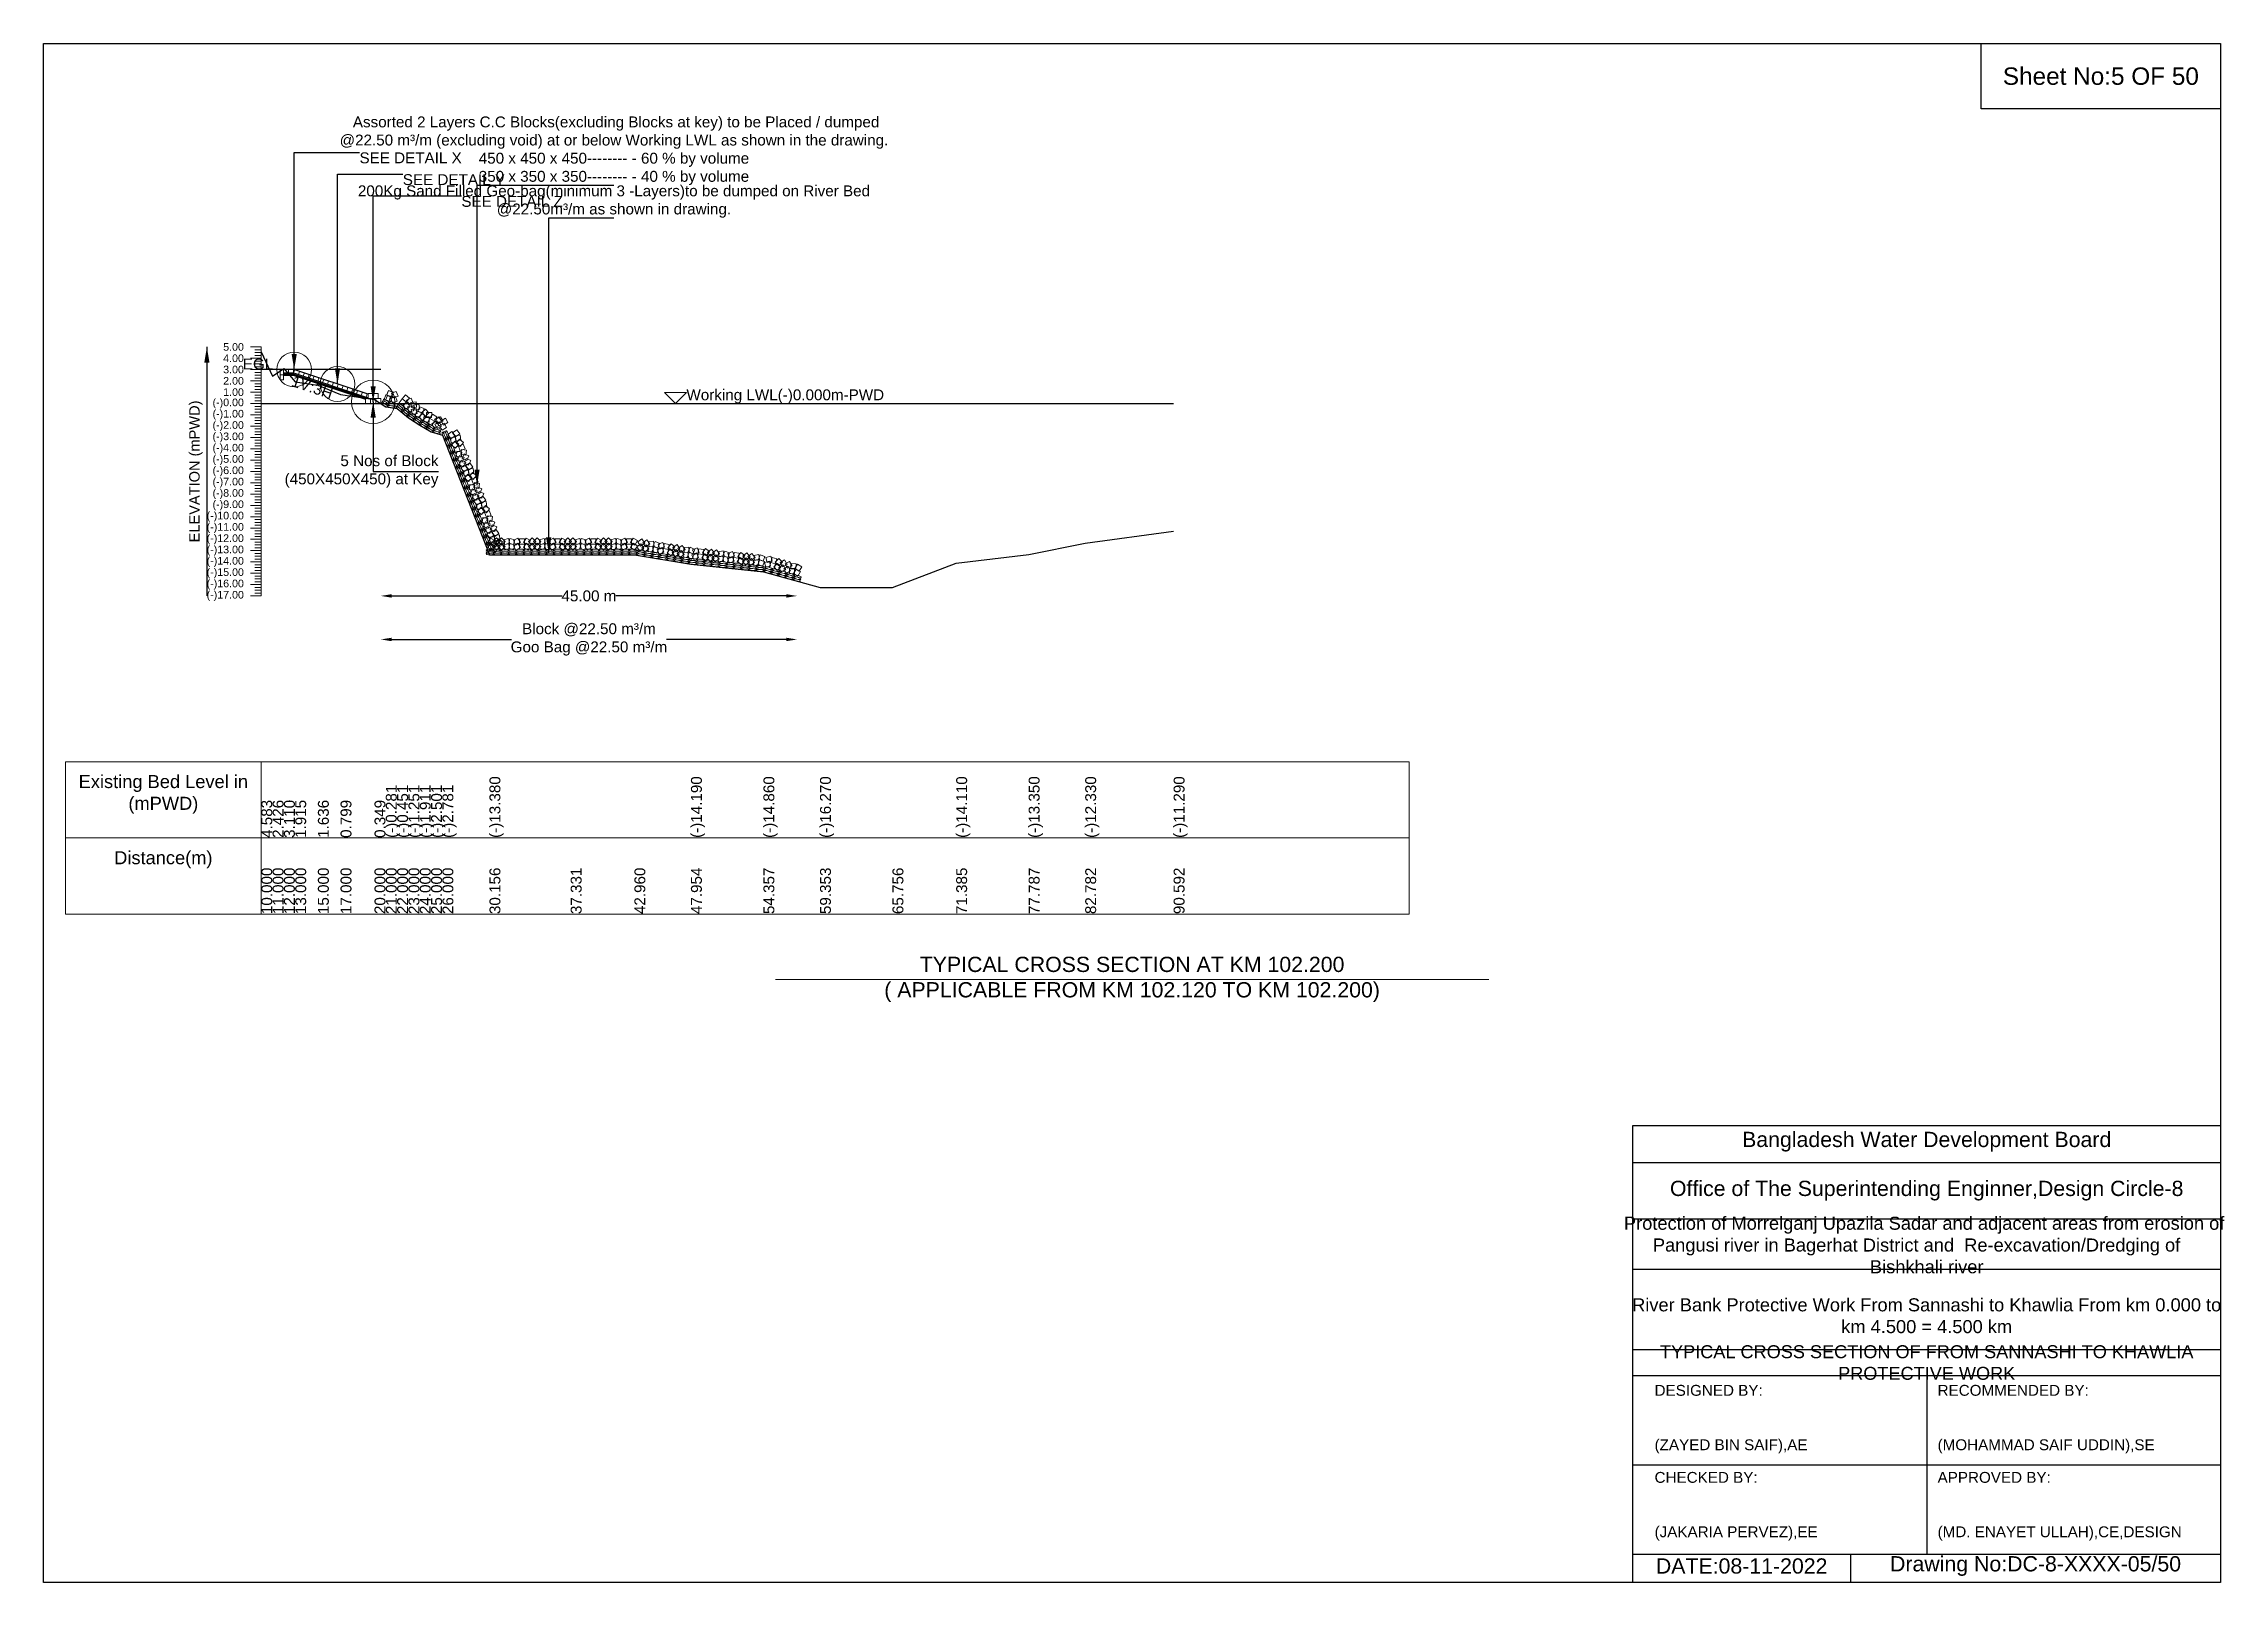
# Model space of a CAD drawing. Header units: inches. Extents: x 89000 to 845017, y -7071 to 0.
# Drawn here: x 160000 to 170017, y -7071 to 0 of the extents above; entities that cross this region are included whole.
import ezdxf

# ---------------------------------------------------------------- set-up
doc = ezdxf.new("R2010")
doc.units = ezdxf.units.IN
doc.header["$LTSCALE"] = 7
doc.header["$MEASUREMENT"] = 0
for name, color, linetype, lineweight in [('Cross section Data Border', 7, 'Continuous', 9), ('Cross Section Labels', 7, 'Continuous', 9), ('Existing_Bed_Level for Xsection', 7, 'Continuous', 25), ('Long Section Labels', 7, 'Continuous', 9)]:
    doc.layers.add(name, color=color, linetype=linetype, lineweight=lineweight)
doc.styles.get("Standard").update_dxf_attribs({"font": 'arial.ttf'})
doc.dimstyles.new('Appron Lebeling Style', dxfattribs={"dimtxt": 50, "dimasz": 50, "dimexe": 0.18, "dimexo": 0.0625, "dimgap": 0.09, "dimtad": 0, "dimtih": 1, "dimtoh": 1, "dimdec": 4, "dimzin": 0, "dimdsep": 46, "dimtxsty": 'Standard', "dimcen": 0.09, "dimse1": 1, "dimse2": 1, "dimadec": 0, "dimazin": 0, "dimtfac": 1, "dimtdec": 4, "dimtofl": 0, "dimtmove": 0, "dimatfit": 3, "dimfxl": 1, "dimtolj": 1, "dimtzin": 0, "dimarcsym": 0})
doc.dimstyles.get("Standard").update_dxf_attribs({"dimtxt": 0.18, "dimasz": 0.18, "dimexe": 0.18, "dimexo": 0.0625, "dimgap": 0.09, "dimtad": 0, "dimtih": 1, "dimtoh": 1, "dimdec": 4, "dimzin": 0, "dimdsep": 46, "dimtxsty": 'Standard', "dimcen": 0.09, "dimadec": 0, "dimazin": 0, "dimtfac": 1, "dimtdec": 4, "dimtofl": 0, "dimtmove": 0, "dimatfit": 3, "dimfxl": 1, "dimtolj": 1, "dimtzin": 0, "dimarcsym": 0})

msp = doc.modelspace()

# ---------------------------------------------------------------- texts
at = {"attachment_point": 5}
for s, insert, char_height in [('Sheet No:5 OF 50', (169450, -150), 80), ('Bangladesh Water Development Board', (168650, -5046), 70), ('Office of The Superintending Enginner,Design Circle-8', (168650, -5271), 70)]:
    msp.add_mtext(s, dxfattribs=dict(at, insert=insert, char_height=char_height))
for s, insert, char_height, width, attachment_point in [('Protection of Morrelganj Upazila Sadar and adjacent areas from erosion of  Pangusi river in Bagerhat District and  Re-excavation/Dredging of     Bishkhali river', (168650, -5521), 60, 2800, 5), ('River Bank Protective Work From Sannashi to Khawlia From km 0.000 to km 4.500 = 4.500 km', (168650, -5846), 60, 2700, 5), ('TYPICAL CROSS SECTION OF FROM SANNASHI TO KHAWLIA PROTECTIVE WORK', (168650, -6061), 59.5765532, 2800, 5), ('DESIGNED BY:^J^J^J(ZAYED BIN SAIF),AE', (167400, -6321), 50, 1400, 4), ('RECOMMENDED BY:^J^J^J(MOHAMMAD SAIF UDDIN),SE', (168700, -6321), 50, 1400, 4), ('CHECKED BY:^J^J^J(JAKARIA PERVEZ),EE', (167400, -6721), 50, 1400, 4), ('APPROVED BY:^J^J^J(MD. ENAYET ULLAH),CE,DESIGN', (168700, -6721), 50, 1400, 4), ('DATE:08-11-2022', (167800, -6996), 70, 1400, 5), ('Drawing No:DC-8-XXXX-05/50', (169150, -6996), 70, 2200, 5)]:
    msp.add_mtext(s, dxfattribs=dict(insert=insert, char_height=char_height, width=width, attachment_point=attachment_point))
at = {"layer": 'Cross section Data Border', "char_height": 60, "width": 800, "attachment_point": 5}
for s, insert in [('Existing Bed Level in (mPWD)', (160550, -3450)), ('Distance(m)', (160550, -3750))]:
    msp.add_mtext(s, dxfattribs=dict(at, insert=insert))
at = {"layer": 'Cross Section Labels'}
for s, insert, char_height, attachment_point in [(' Assorted 2 Layers C.C Blocks(excluding Blocks at key) to be Placed / dumped^J@22.50 m³/m (excluding void) at or below Working LWL as shown in the drawing.^J450 x 450 x 450-------- - 60 % by volume^J350 x 350 x 350-------- - 40 % by volume', (162619.97925, -650), 50, 8), ('SEE DETAIL X', (161451.00045, -500), 50, 1), ('SEE DETAIL Y', (161649.90045, -600), 50, 1), ('200Kg Sand Filled Geo-bag(minimum 3 -Layers)to be dumped on River Bed^J@22.50m³/m as shown in drawing.', (162619.97925, -800), 50, 8), ('SEE DETAIL Z', (161919.00045, -700), 50, 1), ('EGL', (161054.86892, -1497.96), 50, 9), ('Working LWL(-)0.000m-PWD', (162952.80045, -1653.96), 50, 7), ('5 Nos of Block ^J(450X450X450) at Key', (161813.70045, -1965.96), 50, 6), ('TYPICAL CROSS SECTION AT KM 102.200^J( APPLICABLE FROM KM 102.120 TO KM 102.200)', (165000, -4300), 70, 5)]:
    msp.add_mtext(s, dxfattribs=dict(at, insert=insert, char_height=char_height, attachment_point=attachment_point))
at = {"layer": 'Cross Section Labels', "insert": (161242.22852, -1555.77577), "char_height": 50, "attachment_point": 2, "rotation": 341.565051177}
msp.add_mtext('1V:3H', dxfattribs=at)
at = {"layer": 'Long Section Labels', "char_height": 35, "attachment_point": 6}
for s, insert in [('5.00', (160920, -1393.96)), ('4.00', (160920, -1445.96)), ('3.00', (160920, -1497.96)), ('2.00', (160920, -1549.96)), ('1.00', (160920, -1601.96)), ('(-)0.00', (160920, -1653.96)), ('(-)1.00', (160920, -1705.96)), ('(-)2.00', (160920, -1757.96)), ('(-)3.00', (160920, -1809.96)), ('(-)4.00', (160920, -1861.96)), ('(-)5.00', (160920, -1913.96)), ('(-)6.00', (160920, -1965.96)), ('(-)7.00', (160920, -2017.96)), ('(-)8.00', (160920, -2069.96)), ('(-)9.00', (160920, -2121.96)), ('(-)10.00', (160920, -2173.96)), ('(-)11.00', (160920, -2225.96)), ('(-)12.00', (160920, -2277.96)), ('(-)13.00', (160920, -2329.96)), ('(-)14.00', (160920, -2381.96)), ('(-)15.00', (160920, -2433.96)), ('(-)16.00', (160920, -2485.96)), ('(-)17.00', (160920, -2537.96))]:
    msp.add_mtext(s, dxfattribs=dict(at, insert=insert))
at = {"layer": 'Long Section Labels', "rotation": 90}
for s, insert, char_height, attachment_point in [('ELEVATION (mPWD)', (160700, -1965.96), 48, 5), ('(-)13.380', (162048.11251, -3650), 50, 1), ('(-)13.380', (162048.11251, -3650), 50, 1), ('(-)13.380', (162048.11251, -3650), 50, 1), ('(-)14.190', (162973.62981, -3650), 50, 1), ('(-)14.860', (163306.57127, -3650), 50, 1), ('(-)16.270', (163566.36338, -3650), 50, 1), ('(-)16.270', (163566.36338, -3650), 50, 1), ('(-)14.110', (164192.00232, -3650), 50, 1), ('(-)13.350', (164524.93222, -3650), 50, 1), ('(-)12.330', (164784.6889, -3650), 50, 1), ('(-)11.290', (165190.80584, -3650), 50, 1), ('4.583', (161000, -3650), 50, 1), ('2.426', (161051.99791, -3650), 50, 1), ('3.110', (161103.99986, -3650), 50, 1), ('1.915', (161155.99777, -3650), 50, 1), ('1.636', (161259.99763, -3650), 50, 1), ('0.799', (161363.99748, -3650), 50, 1), ('0.349', (161519.99525, -3650), 50, 1), ('(-)0.281', (161571.99317, -3650), 50, 1), ('(-)0.451', (161623.99511, -3650), 50, 1), ('(-)1.251', (161675.99302, -3650), 50, 1), ('(-)1.911', (161727.99496, -3650), 50, 1), ('(-)2.501', (161779.99288, -3650), 50, 1), ('(-)2.781', (161831.99482, -3650), 50, 1), ('10.000', (161000, -4000), 50, 1), ('11.000', (161051.99791, -4000), 50, 1), ('12.000', (161103.99986, -4000), 50, 1), ('13.000', (161155.99777, -4000), 50, 1), ('15.000', (161259.99763, -4000), 50, 1), ('17.000', (161363.99748, -4000), 50, 1), ('20.000', (161519.99525, -4000), 50, 1), ('21.000', (161571.99317, -4000), 50, 1), ('22.000', (161623.99511, -4000), 50, 1), ('23.000', (161675.99302, -4000), 50, 1), ('24.000', (161727.99496, -4000), 50, 1), ('25.000', (161779.99288, -4000), 50, 1), ('26.000', (161831.99482, -4000), 50, 1), ('30.156', (162048.11251, -4000), 50, 1), ('37.331', (162421.22875, -4000), 50, 1), ('42.960', (162713.90059, -4000), 50, 1), ('47.954', (162973.62981, -4000), 50, 1), ('54.357', (163306.57127, -4000), 50, 1), ('59.353', (163566.36338, -4000), 50, 1), ('65.756', (163899.31842, -4000), 50, 1), ('71.385', (164192.00232, -4000), 50, 1), ('77.787', (164524.93222, -4000), 50, 1), ('82.782', (164784.6889, -4000), 50, 1), ('90.592', (165190.80584, -4000), 50, 1)]:
    msp.add_mtext(s, dxfattribs=dict(at, insert=insert, char_height=char_height, attachment_point=attachment_point))

# ---------------------------------------------------------------- blocks, each defined once
blk = doc.blocks.new('*D3')
at = {"layer": 'Cross Section Labels', "color": 0, "lineweight": -2, "transparency": 16777216}
for p, q in [((161599, -2538), (162382, -2538)), ((163411, -2538), (162629, -2538))]:
    blk.add_line(p, q, dxfattribs=at)
at = {"layer": 'Cross Section Labels', "color": 0, "transparency": 16777216}
for points in [[(161599, -2530), (161599, -2546), (161549, -2538)], [(163411, -2530), (163411, -2546), (163461, -2538)]]:
    blk.add_solid(points, dxfattribs=at)
at = {"layer": 'Defpoints', "color": 0, "transparency": 16777216}
for p in [(161549, -1654), (163461, -2470), (163461, -2538)]:
    blk.add_point(p, dxfattribs=at)
at = {"layer": 'Cross Section Labels', "color": 0, "transparency": 16777216, "insert": (162505, -2538), "char_height": 50, "attachment_point": 5}
blk.add_mtext('\\A1;45.00 m', dxfattribs=at)
blk = doc.blocks.new('*D4')
at = {"layer": 'Cross Section Labels', "color": 0, "lineweight": -2, "transparency": 16777216}
for p, q in [((161599, -2738), (162149, -2738)), ((163411, -2738), (162861, -2738))]:
    blk.add_line(p, q, dxfattribs=at)
at = {"layer": 'Cross Section Labels', "color": 0, "transparency": 16777216}
for points in [[(161599, -2730), (161599, -2746), (161549, -2738)], [(163411, -2730), (163411, -2746), (163461, -2738)]]:
    blk.add_solid(points, dxfattribs=at)
at = {"layer": 'Defpoints', "color": 0, "transparency": 16777216}
for p in [(161549, -1654), (163461, -2470), (163461, -2738)]:
    blk.add_point(p, dxfattribs=at)
at = {"layer": 'Cross Section Labels', "color": 0, "transparency": 16777216, "insert": (162505, -2738), "char_height": 50, "attachment_point": 5}
blk.add_mtext('\\A1;Block @22.50 m³/m ^JGoo Bag @22.50 m³/m ', dxfattribs=at)

# ---------------------------------------------------------------- dimensions: what is measured, and where the dimension line sits
at = {"layer": 'Cross Section Labels'}
for base, text, picture, middle in [((163461.41404, -2537.96), '45.00 m', '*D3', (162505.10724, -2537.96)), ((163461.41404, -2737.96), 'Block @22.50 m³/m ^JGoo Bag @22.50 m³/m ', '*D4', (162505.10724, -2737.96))]:
    dim = msp.add_linear_dim(base=base, p1=(161548.80045, -1653.96), p2=(163461.41404, -2470.3806), text=text, dimstyle='Appron Lebeling Style', dxfattribs=at)
    dim.commit()
    dim.dimension.update_dxf_attribs({"geometry": picture, "text_midpoint": middle})

# ---------------------------------------------------------------- linework, layer by layer
for points in [[(160000, 0), (170000, 0), (170000, -7071), (160000, -7071)], [(168900, 0), (170000, 0), (170000, -300), (168900, -300)]]:
    msp.add_lwpolyline(points, close=True)
for points in [[(167300, -7071), (167300, -4971), (170000, -4971)], [(167300, -5141), (170000, -5141)], [(167300, -5401), (170000, -5401)], [(167300, -5631), (170000, -5631)], [(167300, -6001), (170000, -6001)], [(167300, -6121), (170000, -6121)], [(168650, -6121), (168650, -6941)], [(167300, -6531), (170000, -6531)], [(167300, -6941), (170000, -6941)], [(168300, -6941), (168300, -7071)]]:
    msp.add_lwpolyline(points)
at = {"layer": 'Cross section Data Border'}
msp.add_lwpolyline([(160100, -3300), (166273.07762, -3300), (166273.07762, -4000), (160100, -4000)], close=True, dxfattribs=at)
for points in [[(161000, -3300), (161000, -4000)], [(160100, -3650), (166273.07762, -3650)]]:
    msp.add_lwpolyline(points, dxfattribs=at)
at = {"layer": 'Cross Section Labels'}
msp.add_lwpolyline([(162902.80045, -1653.96), (162952.80045, -1603.96), (162852.80045, -1603.96)], close=True, dxfattribs=at)
msp.add_lwpolyline([(163362, -4300), (165000, -4300), (166638, -4300)], dxfattribs=at)
for centre, radius in [((161151.00045, -1497.96), 80), ((161349.90045, -1564.26), 80), ((161513.70045, -1646.16), 100)]:
    msp.add_circle(centre, radius, dxfattribs=at)
at = {"layer": 'Existing_Bed_Level for Xsection'}
for points in [[(161000, -1415.644), (161051.99791, -1527.808), (161103.99986, -1492.24), (161155.99777, -1554.38), (161259.99763, -1568.888), (161363.99748, -1612.412), (161519.99525, -1635.812), (161571.99317, -1668.572), (161623.99511, -1677.412), (161675.99302, -1719.012), (161727.99496, -1753.332), (161779.99288, -1784.012), (161831.99482, -1798.572), (162048.11251, -2349.72), (162421.22875, -2349.72), (162713.90059, -2349.72), (162973.62981, -2391.84), (163306.57127, -2426.68), (163566.36338, -2500), (163899.31842, -2500), (164192.00232, -2387.68), (164524.93222, -2348.16), (164784.6889, -2295.12), (165190.80584, -2241.04)], [(161548.80045, -1497.96), (161000, -1497.96)], [(161490.30045, -1611.06), (161153.40207, -1498.76054), (161151.00045, -1497.96), (161148.46892, -1497.96), (161101.66892, -1497.96)], [(161101.66892, -1513.56), (161148.46892, -1513.56), (161490.30045, -1627.50384)], [(161101.66892, -1518.76), (161147.62507, -1518.76), (161483.02507, -1630.56)], [(161101.66892, -1523.96), (161146.78123, -1523.96), (161478.60045, -1634.56641)], [(161000, -1653.96), (165190.80584, -1653.96)]]:
    msp.add_lwpolyline(points, dxfattribs=at)
at = {"layer": 'Long Section Labels'}
for points in [[(161000, -1393.96), (160950, -1393.96)], [(161000, -2537.96), (161000, -2485.96), (161000, -2433.96), (161000, -2381.96), (161000, -2329.96), (161000, -2277.96), (161000, -2225.96), (161000, -2173.96), (161000, -2121.96), (161000, -2069.96), (161000, -2017.96), (161000, -1965.96), (161000, -1913.96), (161000, -1861.96), (161000, -1809.96), (161000, -1757.96), (161000, -1705.96), (161000, -1653.96), (161000, -1601.96), (161000, -1549.96), (161000, -1497.96), (161000, -1445.96), (161000, -1393.96)], [(161000, -1445.96), (160950, -1445.96)], [(161000, -1497.96), (160950, -1497.96)], [(161000, -1406.96), (160970, -1406.96)], [(161000, -1419.96), (160970, -1419.96)], [(161000, -1432.96), (160970, -1432.96)], [(161000, -1458.96), (160970, -1458.96)], [(161000, -1471.96), (160970, -1471.96)], [(161000, -1484.96), (160970, -1484.96)], [(161000, -1549.96), (160950, -1549.96)], [(161000, -1601.96), (160950, -1601.96)], [(161000, -1510.96), (160970, -1510.96)], [(161000, -1523.96), (160970, -1523.96)], [(161000, -1536.96), (160970, -1536.96)], [(161000, -1562.96), (160970, -1562.96)], [(161000, -1575.96), (160970, -1575.96)], [(161000, -1588.96), (160970, -1588.96)], [(161000, -1653.96), (160950, -1653.96)], [(161000, -1614.96), (160970, -1614.96)], [(161000, -1627.96), (160970, -1627.96)], [(161000, -1640.96), (160970, -1640.96)], [(161000, -1666.96), (160970, -1666.96)], [(161000, -1679.96), (160970, -1679.96)], [(161000, -1692.96), (160970, -1692.96)], [(161000, -1705.96), (160950, -1705.96)], [(161000, -1757.96), (160950, -1757.96)], [(161000, -1718.96), (160970, -1718.96)], [(161000, -1731.96), (160970, -1731.96)], [(161000, -1744.96), (160970, -1744.96)], [(161000, -1770.96), (160970, -1770.96)], [(161000, -1783.96), (160970, -1783.96)], [(161000, -1796.96), (160970, -1796.96)], [(161000, -1809.96), (160950, -1809.96)], [(161000, -1861.96), (160950, -1861.96)], [(161000, -1822.96), (160970, -1822.96)], [(161000, -1835.96), (160970, -1835.96)], [(161000, -1848.96), (160970, -1848.96)], [(161000, -1874.96), (160970, -1874.96)], [(161000, -1887.96), (160970, -1887.96)], [(161000, -1900.96), (160970, -1900.96)], [(161000, -1913.96), (160950, -1913.96)], [(161000, -1965.96), (160950, -1965.96)], [(161000, -1926.96), (160970, -1926.96)], [(161000, -1939.96), (160970, -1939.96)], [(161000, -1952.96), (160970, -1952.96)], [(161000, -1978.96), (160970, -1978.96)], [(161000, -1991.96), (160970, -1991.96)], [(161000, -2017.96), (160950, -2017.96)], [(161000, -2069.96), (160950, -2069.96)], [(161000, -2004.96), (160970, -2004.96)], [(161000, -2030.96), (160970, -2030.96)], [(161000, -2043.96), (160970, -2043.96)], [(161000, -2056.96), (160970, -2056.96)], [(161000, -2082.96), (160970, -2082.96)], [(161000, -2095.96), (160970, -2095.96)], [(161000, -2121.96), (160950, -2121.96)], [(161000, -2173.96), (160950, -2173.96)], [(161000, -2108.96), (160970, -2108.96)], [(161000, -2134.96), (160970, -2134.96)], [(161000, -2147.96), (160970, -2147.96)], [(161000, -2160.96), (160970, -2160.96)], [(161000, -2186.96), (160970, -2186.96)], [(161000, -2199.96), (160970, -2199.96)], [(161000, -2225.96), (160950, -2225.96)], [(161000, -2277.96), (160950, -2277.96)], [(161000, -2212.96), (160970, -2212.96)], [(161000, -2238.96), (160970, -2238.96)], [(161000, -2251.96), (160970, -2251.96)], [(161000, -2264.96), (160970, -2264.96)], [(161000, -2290.96), (160970, -2290.96)], [(161000, -2303.96), (160970, -2303.96)], [(161000, -2329.96), (160950, -2329.96)], [(161000, -2381.96), (160950, -2381.96)], [(161000, -2316.96), (160970, -2316.96)], [(161000, -2342.96), (160970, -2342.96)], [(161000, -2355.96), (160970, -2355.96)], [(161000, -2368.96), (160970, -2368.96)], [(161000, -2394.96), (160970, -2394.96)], [(161000, -2433.96), (160950, -2433.96)], [(161000, -2485.96), (160950, -2485.96)], [(161000, -2407.96), (160970, -2407.96)], [(161000, -2420.96), (160970, -2420.96)], [(161000, -2446.96), (160970, -2446.96)], [(161000, -2459.96), (160970, -2459.96)], [(161000, -2472.96), (160970, -2472.96)], [(161000, -2498.96), (160970, -2498.96)], [(161000, -2537.96), (160950, -2537.96)], [(161000, -2511.96), (160970, -2511.96)], [(161000, -2524.96), (160970, -2524.96)]]:
    msp.add_lwpolyline(points, dxfattribs=at)
for points in [[(161101.66892, -1497.96), (161086.06892, -1497.96), (161086.06892, -1521.36), (161101.66892, -1521.36)], [(161125.06892, -1497.96), (161101.66892, -1497.96), (161101.66892, -1513.56), (161125.06892, -1513.56)], [(161148.46892, -1497.96), (161125.06892, -1497.96), (161125.06892, -1513.56), (161148.46892, -1513.56)], [(161175.60126, -1506.16027), (161153.40207, -1498.76054), (161148.46892, -1513.56), (161170.6681, -1520.95973)], [(161101.66892, -1521.36), (161086.06892, -1521.36), (161086.06892, -1544.76), (161101.66892, -1544.76)], [(161197.80045, -1513.56), (161175.60126, -1506.16027), (161170.6681, -1520.95973), (161192.86729, -1528.35946)], [(161219.99964, -1520.95973), (161197.80045, -1513.56), (161192.86729, -1528.35946), (161215.06648, -1535.75919)], [(161242.19882, -1528.35946), (161219.99964, -1520.95973), (161215.06648, -1535.75919), (161237.26567, -1543.15892)], [(161264.39801, -1535.75919), (161242.19882, -1528.35946), (161237.26567, -1543.15892), (161259.46486, -1550.55865)], [(161286.5972, -1543.15892), (161264.39801, -1535.75919), (161259.46486, -1550.55865), (161281.66405, -1557.95838)], [(161308.79639, -1550.55865), (161286.5972, -1543.15892), (161281.66405, -1557.95838), (161303.86324, -1565.35811)], [(161330.99558, -1557.95838), (161308.79639, -1550.55865), (161303.86324, -1565.35811), (161326.06243, -1572.75784)], [(161353.19477, -1565.35811), (161330.99558, -1557.95838), (161326.06243, -1572.75784), (161348.26162, -1580.15757)], [(161375.39396, -1572.75784), (161353.19477, -1565.35811), (161348.26162, -1580.15757), (161370.46081, -1587.5573)], [(161397.59315, -1580.15757), (161375.39396, -1572.75784), (161370.46081, -1587.5573), (161392.66, -1594.95703)], [(161419.79234, -1587.5573), (161397.59315, -1580.15757), (161392.66, -1594.95703), (161414.85919, -1602.35676)], [(161441.99153, -1594.95703), (161419.79234, -1587.5573), (161414.85919, -1602.35676), (161437.05837, -1609.75649)], [(161464.19072, -1602.35676), (161441.99153, -1594.95703), (161437.05837, -1609.75649), (161459.25756, -1617.15622)], [(161486.38991, -1609.75649), (161464.19072, -1602.35676), (161459.25756, -1617.15622), (161481.45675, -1624.55595)], [(161605.41388, -1603.36039), (161584.14783, -1593.59744), (161574.38489, -1614.8635), (161595.65094, -1624.62644)], [(161606.18293, -1600.3443), (161583.82948, -1593.42455), (161576.90972, -1615.77801), (161599.26318, -1622.69776)], [(161619.87786, -1597.99891), (161597.93381, -1606.1241), (161606.059, -1628.06815), (161628.00305, -1619.94296)], [(161502.00045, -1630.56), (161478.60045, -1630.56), (161478.60045, -1653.96), (161502.00045, -1653.96)], [(161513.70045, -1607.16), (161490.30045, -1607.16), (161490.30045, -1630.56), (161513.70045, -1630.56)], [(161525.40045, -1630.56), (161502.00045, -1630.56), (161502.00045, -1653.96), (161525.40045, -1653.96)], [(161537.10045, -1607.16), (161513.70045, -1607.16), (161513.70045, -1630.56), (161537.10045, -1630.56)], [(161548.80045, -1630.56), (161525.40045, -1630.56), (161525.40045, -1653.96), (161548.80045, -1653.96)], [(161593.70949, -1620.14262), (161571.35604, -1613.22287), (161564.43628, -1635.57632), (161586.78974, -1642.49607)], [(161601.49229, -1626.42944), (161580.22624, -1616.6665), (161570.46329, -1637.93255), (161591.72934, -1647.69549)], [(161615.95627, -1621.06797), (161594.01222, -1629.19315), (161602.13741, -1651.1372), (161624.08146, -1643.01202)], [(161665.67546, -1646.82783), (161647.40342, -1632.2096), (161632.78519, -1650.48165), (161651.05724, -1665.09987)], [(161680.29368, -1628.55578), (161662.02164, -1613.93756), (161647.40342, -1632.2096), (161665.67546, -1646.82783)], [(161682.6617, -1669.9043), (161674.13371, -1648.11363), (161652.34304, -1656.64162), (161660.87103, -1678.43229)], [(161697.27992, -1651.63225), (161688.75193, -1629.84158), (161666.96126, -1638.36958), (161675.48925, -1660.16025)], [(161696.1162, -1664.97501), (161672.85825, -1667.54939), (161675.43263, -1690.80735), (161698.69059, -1688.23297)], [(161710.73442, -1646.70297), (161687.47647, -1649.27735), (161690.05085, -1672.53531), (161713.30881, -1669.96092)], [(161715.32374, -1699.16805), (161710.61893, -1676.24591), (161687.69678, -1680.95073), (161692.4016, -1703.87287)], [(161728.21312, -1679.63797), (161723.5083, -1656.71583), (161700.58615, -1661.42065), (161705.29097, -1684.34279)], [(161735.83688, -1695.54319), (161713.63477, -1688.15223), (161706.24381, -1710.35433), (161728.44591, -1717.7453)], [(161748.72625, -1676.01311), (161726.52415, -1668.62214), (161719.13318, -1690.82425), (161741.33529, -1698.21522)], [(161757.08699, -1716.82962), (161741.56191, -1699.32157), (161724.05386, -1714.84665), (161739.57894, -1732.3547)], [(161769.97636, -1697.29954), (161754.45128, -1679.79149), (161736.94323, -1695.31657), (161752.46831, -1712.82462)], [(161782.53075, -1695.40897), (161759.13194, -1695.17377), (161758.89673, -1718.57259), (161782.29555, -1718.80779)], [(161806.8895, -1714.75059), (161786.73601, -1702.85955), (161774.84497, -1723.01304), (161794.99846, -1734.90408)], [(161770.63972, -1715.56246), (161747.2409, -1715.32726), (161747.00569, -1738.72608), (161770.40451, -1738.96128)], [(161794.99846, -1734.90408), (161774.84497, -1723.01304), (161762.95393, -1743.16654), (161783.10742, -1755.05757)], [(161815.07364, -1755.35018), (161803.55353, -1734.98239), (161783.18574, -1746.50251), (161794.70585, -1766.8703)], [(161826.96468, -1735.19669), (161815.44456, -1714.8289), (161795.07677, -1726.34901), (161806.59689, -1746.71681)], [(161816.97987, -1737.49549), (161796.58054, -1748.95968), (161808.04473, -1769.35901), (161828.44406, -1757.89482)], [(161823.28899, -1714.96207), (161802.88967, -1726.42626), (161814.35385, -1746.82559), (161834.75318, -1735.3614)], [(161850.98103, -1764.19125), (161839.5006, -1743.80106), (161819.11041, -1755.28149), (161830.59084, -1775.67168)], [(161857.29015, -1741.65783), (161845.80972, -1721.26764), (161825.41953, -1732.74807), (161836.89996, -1753.13826)], [(161889.73069, -1801.85911), (161875.8372, -1783.03011), (161857.0082, -1796.9236), (161870.90169, -1815.7526)], [(161911.51571, -1793.3167), (161897.62222, -1774.48771), (161878.79323, -1788.3812), (161892.68672, -1807.21019)], [(161916.62811, -1822.95692), (161914.01982, -1799.70274), (161890.76564, -1802.31103), (161893.37393, -1825.56521)], [(161894.84308, -1831.49933), (161892.2348, -1808.24515), (161868.98062, -1810.85343), (161871.5889, -1834.10761)], [(161906.89818, -1841.12362), (161888.61647, -1826.51748), (161874.01033, -1844.79919), (161892.29204, -1859.40533)], [(161914.16037, -1871.36774), (161905.61797, -1849.58272), (161883.83294, -1858.12512), (161892.37535, -1879.91015)], [(161917.36854, -1899.84165), (161920.84926, -1876.70198), (161897.70959, -1873.22126), (161894.22887, -1896.36093)], [(161928.6832, -1832.58121), (161910.40149, -1817.97508), (161895.79536, -1836.25679), (161914.07707, -1850.86292)], [(161931.48821, -1902.28222), (161910.04721, -1892.90974), (161900.67473, -1914.35074), (161922.11573, -1923.72322)], [(161935.9454, -1862.82534), (161927.40299, -1841.04031), (161905.61797, -1849.58272), (161914.16037, -1871.36774)], [(161939.15357, -1891.29925), (161942.63429, -1868.15957), (161919.49461, -1864.67885), (161916.01389, -1887.81853)], [(161953.27324, -1893.73982), (161931.83224, -1884.36733), (161922.45975, -1905.80833), (161943.90075, -1915.18082)], [(161930.6704, -1945.50344), (161940.02581, -1924.05498), (161918.57735, -1914.69957), (161909.22194, -1936.14803)], [(161949.52752, -1954.35428), (161935.63403, -1935.52529), (161916.80504, -1949.41878), (161930.69853, -1968.24777)], [(161954.63992, -1983.9945), (161952.03163, -1960.74032), (161928.77745, -1963.34861), (161931.38574, -1986.60279)], [(161952.45543, -1936.96103), (161961.81083, -1915.51257), (161940.36237, -1906.15717), (161931.00697, -1927.60563)], [(161966.69501, -1993.61879), (161948.4133, -1979.01266), (161933.80717, -1997.29437), (161952.08888, -2011.9005)], [(161971.31255, -1945.81188), (161957.41906, -1926.98288), (161938.59006, -1940.87637), (161952.48355, -1959.70537)], [(161973.95721, -2023.86292), (161965.4148, -2002.07789), (161943.62978, -2010.6203), (161952.17218, -2032.40532)], [(161976.42494, -1975.4521), (161973.81666, -1952.19792), (161950.56248, -1954.8062), (161953.17076, -1978.06038)], [(161988.48004, -1985.07639), (161970.19833, -1970.47025), (161955.59219, -1988.75196), (161973.8739, -2003.3581)], [(161995.74223, -2015.32051), (161987.19983, -1993.53549), (161965.4148, -2002.07789), (161973.95721, -2023.86292)], [(161977.16538, -2052.33683), (161980.6461, -2029.19715), (161957.50642, -2025.71643), (161954.0257, -2048.85611)], [(161991.28505, -2054.7774), (161969.84405, -2045.40491), (161960.47156, -2066.84591), (161981.91256, -2076.2184)], [(161990.46723, -2097.99861), (161999.82264, -2076.55016), (161978.37418, -2067.19475), (161969.01878, -2088.64321)], [(161998.9504, -2043.79442), (162002.43112, -2020.65475), (161979.29145, -2017.17403), (161975.81073, -2040.3137)], [(162009.32435, -2106.84946), (161995.43087, -2088.02047), (161976.60187, -2101.91395), (161990.49536, -2120.74295)], [(162013.07007, -2046.23499), (161991.62907, -2036.86251), (161982.25659, -2058.30351), (162003.69759, -2067.67599)], [(162012.25226, -2089.45621), (162021.60767, -2068.00775), (162000.15921, -2058.65234), (161990.8038, -2080.1008)], [(162031.10938, -2098.30705), (162017.21589, -2079.47806), (161998.3869, -2093.37155), (162012.28039, -2112.20054)], [(162014.43675, -2136.48968), (162011.82847, -2113.2355), (161988.57429, -2115.84378), (161991.18257, -2139.09796)], [(162026.49184, -2146.11397), (162008.21014, -2131.50784), (161993.604, -2149.78954), (162011.88571, -2164.39568)], [(162033.75404, -2176.35809), (162025.21164, -2154.57307), (162003.42661, -2163.11547), (162011.96902, -2184.9005)], [(162036.22178, -2127.94727), (162033.61349, -2104.69309), (162010.35931, -2107.30138), (162012.9676, -2130.55556)], [(162036.96221, -2204.832), (162040.44293, -2181.69233), (162017.30325, -2178.21161), (162013.82254, -2201.35129)], [(162048.27687, -2137.57156), (162029.99516, -2122.96543), (162015.38903, -2141.24714), (162033.67074, -2155.85327)], [(162051.08188, -2207.27257), (162029.64088, -2197.90009), (162020.2684, -2219.34109), (162041.7094, -2228.71357)], [(162055.53907, -2167.81569), (162046.99666, -2146.03066), (162025.21164, -2154.57307), (162033.75404, -2176.35809)], [(162058.74724, -2196.2896), (162062.22796, -2173.14992), (162039.08828, -2169.6692), (162035.60756, -2192.80888)], [(162072.86691, -2198.73017), (162051.42591, -2189.35768), (162042.05342, -2210.79868), (162063.49442, -2220.17117)], [(162050.26407, -2250.49379), (162059.61948, -2229.04533), (162038.17102, -2219.68992), (162028.81561, -2241.13838)], [(162069.12119, -2259.34464), (162055.2277, -2240.51564), (162036.39871, -2254.40913), (162050.29219, -2273.23812)], [(162072.95358, -2283.80793), (162052.68158, -2272.12007), (162040.99372, -2292.39207), (162061.26572, -2304.07993)], [(162072.95358, -2307.20793), (162052.68158, -2295.52007), (162040.99372, -2315.79207), (162061.26572, -2327.47993)], [(162074.23359, -2288.98485), (162071.6253, -2265.73067), (162048.37112, -2268.33896), (162050.97941, -2291.59314)], [(162072.04909, -2241.95138), (162081.4045, -2220.50293), (162059.95604, -2211.14752), (162050.60064, -2232.59598)], [(162086.28868, -2298.60914), (162068.00697, -2284.00301), (162053.40084, -2302.28472), (162071.68255, -2316.89085)], [(162090.90621, -2250.80223), (162077.01273, -2231.97324), (162058.18373, -2245.86672), (162072.07722, -2264.69572)], [(162080.38024, -2271.5537), (162063.82735, -2288.09341), (162080.36706, -2304.6463), (162096.91995, -2288.10659)], [(162080.38024, -2294.9537), (162063.82735, -2311.49341), (162080.36706, -2328.0463), (162096.91995, -2311.50659)], [(162096.01861, -2280.44245), (162093.41033, -2257.18827), (162070.15615, -2259.79655), (162072.76443, -2283.05073)], [(162108.0737, -2290.06674), (162089.79199, -2275.46061), (162075.18586, -2293.74232), (162093.46757, -2308.34845)], [(162115.3359, -2320.31086), (162106.7935, -2298.52584), (162085.00847, -2307.06824), (162093.55088, -2328.85327)], [(162120.31995, -2288.09341), (162103.76706, -2271.5537), (162087.22735, -2288.10659), (162103.78024, -2304.6463)], [(162120.31995, -2311.49341), (162103.76706, -2294.9537), (162087.22735, -2311.50659), (162103.78024, -2328.0463)], [(162135.44393, -2273.76883), (162112.84248, -2279.82973), (162118.90338, -2302.43117), (162141.50483, -2296.37027)], [(162135.44393, -2297.16883), (162112.84248, -2303.22973), (162118.90338, -2325.83117), (162141.50483, -2319.77027)], [(162164.90483, -2279.82973), (162142.30338, -2273.76883), (162136.24248, -2296.37027), (162158.84393, -2302.43117)], [(162164.90483, -2303.22973), (162142.30338, -2297.16883), (162136.24248, -2319.77027), (162158.84393, -2325.83117)], [(162178.26572, -2272.12007), (162157.99372, -2283.80793), (162169.68158, -2304.07993), (162189.95358, -2292.39207)], [(162178.26572, -2295.52007), (162157.99372, -2307.20793), (162169.68158, -2327.47993), (162189.95358, -2315.79207)], [(162209.07365, -2276.4), (162185.67365, -2276.4), (162185.67365, -2299.8), (162209.07365, -2299.8)], [(162209.07365, -2299.8), (162185.67365, -2299.8), (162185.67365, -2323.2), (162209.07365, -2323.2)], [(162236.75358, -2283.80793), (162216.48158, -2272.12007), (162204.79372, -2292.39207), (162225.06572, -2304.07993)], [(162236.75358, -2307.20793), (162216.48158, -2295.52007), (162204.79372, -2315.79207), (162225.06572, -2327.47993)], [(162244.18024, -2271.5537), (162227.62735, -2288.09341), (162244.16706, -2304.6463), (162260.71995, -2288.10659)], [(162244.18024, -2294.9537), (162227.62735, -2311.49341), (162244.16706, -2328.0463), (162260.71995, -2311.50659)], [(162284.11995, -2288.09341), (162267.56706, -2271.5537), (162251.02735, -2288.10659), (162267.58024, -2304.6463)], [(162284.11995, -2311.49341), (162267.56706, -2294.9537), (162251.02735, -2311.50659), (162267.58024, -2328.0463)], [(162299.24393, -2273.76883), (162276.64248, -2279.82973), (162282.70338, -2302.43117), (162305.30483, -2296.37027)], [(162299.24393, -2297.16883), (162276.64248, -2303.22973), (162282.70338, -2325.83117), (162305.30483, -2319.77027)], [(162328.70483, -2279.82973), (162306.10338, -2273.76883), (162300.04248, -2296.37027), (162322.64393, -2302.43117)], [(162328.70483, -2303.22973), (162306.10338, -2297.16883), (162300.04248, -2319.77027), (162322.64393, -2325.83117)], [(162342.06572, -2272.12007), (162321.79372, -2283.80793), (162333.48158, -2304.07993), (162353.75358, -2292.39207)], [(162342.06572, -2295.52007), (162321.79372, -2307.20793), (162333.48158, -2327.47993), (162353.75358, -2315.79207)], [(162372.87365, -2276.4), (162349.47365, -2276.4), (162349.47365, -2299.8), (162372.87365, -2299.8)], [(162372.87365, -2299.8), (162349.47365, -2299.8), (162349.47365, -2323.2), (162372.87365, -2323.2)], [(162400.55358, -2283.80793), (162380.28158, -2272.12007), (162368.59372, -2292.39207), (162388.86572, -2304.07993)], [(162400.55358, -2307.20793), (162380.28158, -2295.52007), (162368.59372, -2315.79207), (162388.86572, -2327.47993)], [(162407.98024, -2271.5537), (162391.42735, -2288.09341), (162407.96706, -2304.6463), (162424.51995, -2288.10659)], [(162407.98024, -2294.9537), (162391.42735, -2311.49341), (162407.96706, -2328.0463), (162424.51995, -2311.50659)], [(162447.91995, -2288.09341), (162431.36706, -2271.5537), (162414.82735, -2288.10659), (162431.38024, -2304.6463)], [(162447.91995, -2311.49341), (162431.36706, -2294.9537), (162414.82735, -2311.50659), (162431.38024, -2328.0463)], [(162463.04393, -2273.76883), (162440.44248, -2279.82973), (162446.50338, -2302.43117), (162469.10483, -2296.37027)], [(162463.04393, -2297.16883), (162440.44248, -2303.22973), (162446.50338, -2325.83117), (162469.10483, -2319.77027)], [(162492.50483, -2279.82973), (162469.90338, -2273.76883), (162463.84248, -2296.37027), (162486.44393, -2302.43117)], [(162492.50483, -2303.22973), (162469.90338, -2297.16883), (162463.84248, -2319.77027), (162486.44393, -2325.83117)], [(162505.86572, -2272.12007), (162485.59372, -2283.80793), (162497.28158, -2304.07993), (162517.55358, -2292.39207)], [(162505.86572, -2295.52007), (162485.59372, -2307.20793), (162497.28158, -2327.47993), (162517.55358, -2315.79207)], [(162536.67365, -2276.4), (162513.27365, -2276.4), (162513.27365, -2299.8), (162536.67365, -2299.8)], [(162536.67365, -2299.8), (162513.27365, -2299.8), (162513.27365, -2323.2), (162536.67365, -2323.2)], [(162564.35358, -2283.80793), (162544.08158, -2272.12007), (162532.39372, -2292.39207), (162552.66572, -2304.07993)], [(162564.35358, -2307.20793), (162544.08158, -2295.52007), (162532.39372, -2315.79207), (162552.66572, -2327.47993)], [(162571.78024, -2271.5537), (162555.22735, -2288.09341), (162571.76706, -2304.6463), (162588.31995, -2288.10659)], [(162571.78024, -2294.9537), (162555.22735, -2311.49341), (162571.76706, -2328.0463), (162588.31995, -2311.50659)], [(162611.71995, -2288.09341), (162595.16706, -2271.5537), (162578.62735, -2288.10659), (162595.18024, -2304.6463)], [(162611.71995, -2311.49341), (162595.16706, -2294.9537), (162578.62735, -2311.50659), (162595.18024, -2328.0463)], [(162626.84393, -2273.76883), (162604.24248, -2279.82973), (162610.30338, -2302.43117), (162632.90483, -2296.37027)], [(162626.84393, -2297.16883), (162604.24248, -2303.22973), (162610.30338, -2325.83117), (162632.90483, -2319.77027)], [(162656.30483, -2279.82973), (162633.70338, -2273.76883), (162627.64248, -2296.37027), (162650.24393, -2302.43117)], [(162656.30483, -2303.22973), (162633.70338, -2297.16883), (162627.64248, -2319.77027), (162650.24393, -2325.83117)], [(162669.66572, -2272.12007), (162649.39372, -2283.80793), (162661.08158, -2304.07993), (162681.35358, -2292.39207)], [(162669.66572, -2295.52007), (162649.39372, -2307.20793), (162661.08158, -2327.47993), (162681.35358, -2315.79207)], [(162700.47365, -2276.4), (162677.07365, -2276.4), (162677.07365, -2299.8), (162700.47365, -2299.8)], [(162700.47365, -2299.8), (162677.07365, -2299.8), (162677.07365, -2323.2), (162700.47365, -2323.2)], [(162728.15358, -2283.80793), (162707.88158, -2272.12007), (162696.19372, -2292.39207), (162716.46572, -2304.07993)], [(162728.15358, -2307.20793), (162707.88158, -2295.52007), (162696.19372, -2315.79207), (162716.46572, -2327.47993)], [(162744.06753, -2299.13037), (162725.08046, -2312.80705), (162738.75714, -2331.79411), (162757.7442, -2318.11744)], [(162747.81334, -2276.03213), (162728.82628, -2289.7088), (162742.50295, -2308.69587), (162761.49002, -2295.01919)], [(162780.84455, -2321.85025), (162767.15276, -2302.87408), (162748.1766, -2316.56587), (162761.86839, -2335.54204)], [(162784.59037, -2298.752), (162770.89858, -2279.77584), (162751.92241, -2293.46763), (162765.6142, -2312.44379)], [(162801.81236, -2287.03315), (162778.53216, -2289.39791), (162780.89691, -2312.67811), (162804.17711, -2310.31336)], [(162829.92313, -2297.73192), (162808.58335, -2288.1312), (162798.98263, -2309.47097), (162820.3224, -2319.0717)], [(162844.34587, -2292.26047), (162822.46433, -2300.55252), (162830.75638, -2322.43406), (162852.63792, -2314.14201)], [(162874.0714, -2301.41687), (162850.97315, -2297.67105), (162847.22734, -2320.76929), (162870.32558, -2324.51511)], [(162900.20853, -2313.16021), (162882.06892, -2298.37797), (162867.28669, -2316.51759), (162885.4263, -2331.29982)], [(162909.50105, -2302.25284), (162890.51398, -2315.92952), (162904.19066, -2334.91658), (162923.17772, -2321.23991)], [(162093.55088, -2328.85327), (162085.00847, -2307.06824), (162063.22345, -2315.61065), (162071.76585, -2337.39567)], [(162798.06654, -2310.13139), (162774.78634, -2312.49615), (162777.15109, -2335.77635), (162800.4313, -2333.4116)], [(162826.17731, -2320.83017), (162804.83754, -2311.22944), (162795.23681, -2332.56921), (162816.57659, -2342.16994)], [(162840.60005, -2315.35871), (162818.71851, -2323.65076), (162827.01056, -2345.5323), (162848.8921, -2337.24025)], [(162870.32558, -2324.51511), (162847.22734, -2320.76929), (162843.48152, -2343.86754), (162866.57976, -2347.61335)], [(162896.46272, -2336.25845), (162878.3231, -2321.47622), (162863.54087, -2339.61583), (162881.68048, -2354.39806)], [(162905.75523, -2325.35109), (162886.76817, -2339.02776), (162900.44484, -2358.01483), (162919.43191, -2344.33815)], [(162942.53226, -2348.07096), (162928.84047, -2329.0948), (162909.8643, -2342.78658), (162923.55609, -2361.76275)], [(162946.27807, -2324.97272), (162932.58629, -2305.99655), (162913.61012, -2319.68834), (162927.30191, -2338.66451)], [(162959.75425, -2336.35211), (162936.47404, -2338.71686), (162938.8388, -2361.99707), (162962.119, -2359.63232)], [(162963.50007, -2313.25387), (162940.21986, -2315.61862), (162942.58462, -2338.89883), (162965.86482, -2336.53407)], [(162987.86502, -2347.05088), (162966.52524, -2337.45015), (162956.92452, -2358.78993), (162978.26429, -2368.39066)], [(162991.61084, -2323.95264), (162970.27106, -2314.35191), (162960.67033, -2335.69169), (162982.01011, -2345.29241)], [(162999.40352, -2340.04117), (162978.0252, -2349.55576), (162987.53979, -2370.93408), (163008.91811, -2361.41949)], [(163001.83887, -2316.76824), (162980.46055, -2326.28283), (162989.97514, -2347.66115), (163011.35346, -2338.14656)], [(163029.59872, -2347.50418), (163006.32579, -2345.06883), (163003.89044, -2368.34176), (163027.16337, -2370.77711)], [(163032.03407, -2324.23126), (163008.76114, -2321.79591), (163006.32579, -2345.06883), (163029.59872, -2347.50418)], [(163056.35735, -2357.75267), (163037.41185, -2344.01847), (163023.67766, -2362.96397), (163042.62316, -2376.69817)], [(163058.7927, -2334.47974), (163039.8472, -2320.74555), (163026.11301, -2339.69105), (163045.05851, -2353.42524)], [(163065.01904, -2346.33791), (163046.83467, -2361.06507), (163061.56183, -2379.24943), (163079.74619, -2364.52227)], [(163067.45439, -2323.06499), (163049.27002, -2337.79214), (163063.99718, -2355.9765), (163082.18154, -2341.24935)], [(163103.02049, -2366.94452), (163088.27886, -2348.77189), (163070.10623, -2363.51352), (163084.84786, -2381.68615)], [(163105.45583, -2343.67159), (163090.71421, -2325.49897), (163072.54158, -2340.24059), (163087.28321, -2358.41322)], [(163119.55316, -2354.27175), (163096.44366, -2357.94749), (163100.11941, -2381.05699), (163123.2289, -2377.38124)], [(163121.98851, -2330.99882), (163098.87901, -2334.67457), (163102.55476, -2357.78406), (163125.66425, -2354.10832)], [(163148.22328, -2363.36587), (163126.37536, -2354.98564), (163117.99513, -2376.83357), (163139.84306, -2385.21379)], [(163150.65863, -2340.09294), (163128.81071, -2331.71272), (163120.43048, -2353.56064), (163142.27841, -2361.94087)], [(163162.314, -2357.08861), (163140.93568, -2366.6032), (163150.45027, -2387.98152), (163171.82859, -2378.46693)], [(163164.74935, -2333.81569), (163143.37103, -2343.33028), (163152.88562, -2364.7086), (163174.26394, -2355.19401)], [(163192.5092, -2364.55163), (163169.23627, -2362.11628), (163166.80092, -2385.3892), (163190.07385, -2387.82455)], [(163194.94455, -2341.2787), (163171.67162, -2338.84335), (163169.23627, -2362.11628), (163192.5092, -2364.55163)], [(163219.26783, -2374.80012), (163200.32234, -2361.06592), (163186.58814, -2380.01142), (163205.53364, -2393.74561)], [(163221.70318, -2351.52719), (163202.75768, -2337.79299), (163189.02349, -2356.73849), (163207.96899, -2370.47269)], [(163227.92952, -2363.38536), (163209.74516, -2378.11251), (163224.47231, -2396.29687), (163242.65667, -2381.56972)], [(163230.36487, -2340.11243), (163212.1805, -2354.83959), (163226.90766, -2373.02395), (163245.09202, -2358.29679)], [(163265.93097, -2383.99196), (163251.18934, -2365.81934), (163233.01671, -2380.56096), (163247.75834, -2398.73359)], [(163268.36632, -2360.71904), (163253.62469, -2342.54641), (163235.45206, -2357.28804), (163250.19369, -2375.46067)], [(163282.46364, -2371.31919), (163259.35414, -2374.99494), (163263.02989, -2398.10444), (163286.13939, -2394.42869)], [(163284.89899, -2348.04627), (163261.78949, -2351.72201), (163265.46524, -2374.83151), (163288.57473, -2371.15576)], [(163311.13376, -2380.41331), (163289.28584, -2372.03309), (163280.90561, -2393.88101), (163302.75354, -2402.26124)], [(163313.56911, -2357.14039), (163291.72119, -2348.76016), (163283.34096, -2370.60809), (163305.18889, -2378.98831)], [(163333.88437, -2378.07133), (163311.19988, -2383.81361), (163316.94216, -2406.4981), (163339.62665, -2400.75583)], [(163340.24018, -2355.55104), (163317.55568, -2361.29331), (163323.29796, -2383.97781), (163345.98246, -2378.23553)], [(163362.37161, -2390.55828), (163339.85132, -2384.20247), (163333.49551, -2406.72277), (163356.01581, -2413.07857)], [(163368.72742, -2368.03798), (163346.20712, -2361.68218), (163339.85132, -2384.20247), (163362.37161, -2390.55828)], [(163386.99883, -2405.20602), (163370.66355, -2388.45136), (163353.90889, -2404.78664), (163370.24417, -2421.5413)], [(163393.35463, -2382.68572), (163377.01935, -2365.93106), (163360.26469, -2382.26634), (163376.59997, -2399.021)], [(163397.47473, -2395.42967), (163377.05169, -2406.85156), (163388.47358, -2427.2746), (163408.89662, -2415.85271)], [(163403.83053, -2372.90937), (163383.40749, -2384.33126), (163394.82939, -2404.7543), (163415.25242, -2393.33241)], [(163431.42049, -2422.19583), (163419.98234, -2401.7819), (163399.56841, -2413.22005), (163411.00656, -2433.63398)], [(163437.7763, -2399.67554), (163426.33815, -2379.2616), (163405.92421, -2390.69975), (163417.36236, -2411.11369)], [(163456.22248, -2389.99738), (163432.82448, -2389.69152), (163432.51862, -2413.08952), (163455.91662, -2413.39538)], [(163482.92959, -2403.83246), (163462.82406, -2391.86051), (163450.85211, -2411.96604), (163470.95764, -2423.938)], [(163449.86668, -2412.51767), (163426.46868, -2412.21181), (163426.16281, -2435.60981), (163449.56082, -2435.91568)], [(163476.57378, -2426.35276), (163456.46825, -2414.38081), (163444.4963, -2434.48634), (163464.60183, -2446.45829)]]:
    msp.add_lwpolyline(points, close=True, dxfattribs=at)
for centre, major_axis in [((161565.7985, -1659.44512), (14.64195, -9.2248)), ((161570.51068, -1651.96576), (14.64195, -9.2248)), ((161575.22287, -1644.48639), (14.64195, -9.2248)), ((161596.89223, -1668.32127), (17.06084, -2.90024)), ((161598.37372, -1659.6063), (17.06084, -2.90024)), ((161599.85521, -1650.89132), (17.06084, -2.90024)), ((161631.72892, -1677.93885), (13.51319, -10.81099)), ((161637.25136, -1671.03608), (13.51319, -10.81099)), ((161642.7738, -1664.1333), (13.51319, -10.81099)), ((161658.75531, -1699.56082), (13.51319, -10.81099)), ((161664.27775, -1692.65805), (13.51319, -10.81099)), ((161669.80018, -1685.75528), (13.51319, -10.81099)), ((161690.80829, -1712.90222), (14.44358, -9.53241)), ((161695.67761, -1705.52419), (14.44358, -9.53241)), ((161685.93897, -1720.28025), (14.44358, -9.53241)), ((161714.82613, -1739.34506), (14.44358, -9.53241)), ((161719.69545, -1731.96703), (14.44358, -9.53241)), ((161724.56477, -1724.589), (14.44358, -9.53241)), ((161743.94874, -1757.61309), (14.90463, -8.79408)), ((161748.44091, -1749.99955), (14.90463, -8.79408)), ((161752.93308, -1742.38601), (14.90463, -8.79408)), ((161773.75799, -1775.20126), (14.90463, -8.79408)), ((161778.25016, -1767.58771), (14.90463, -8.79408)), ((161782.74233, -1759.97417), (14.90463, -8.79408)), ((161805.03154, -1786.43258), (16.66472, -4.66595)), ((161807.41499, -1777.91996), (16.66472, -4.66595)), ((161809.79844, -1769.40733), (16.66472, -4.66595)), ((161838.07139, -1801.96101), (6.31758, -16.11124)), ((161846.30129, -1798.73388), (6.31758, -16.11124)), ((161854.53119, -1795.50675), (6.31758, -16.11124)), ((161850.70656, -1834.18348), (6.31758, -16.11124)), ((161858.93646, -1830.95635), (6.31758, -16.11124)), ((161863.34172, -1866.40596), (6.31758, -16.11124)), ((161867.16636, -1827.72922), (6.31758, -16.11124)), ((161871.57162, -1863.17883), (6.31758, -16.11124)), ((161875.97689, -1898.62843), (6.31758, -16.11124)), ((161879.80152, -1859.95169), (6.31758, -16.11124)), ((161884.20679, -1895.4013), (6.31758, -16.11124)), ((161892.43669, -1892.17417), (6.31758, -16.11124)), ((161888.61206, -1930.8509), (6.31758, -16.11124)), ((161896.84195, -1927.62377), (6.31758, -16.11124)), ((161901.24722, -1963.07337), (6.31758, -16.11124)), ((161905.07185, -1924.39664), (6.31758, -16.11124)), ((161909.47712, -1959.84624), (6.31758, -16.11124)), ((161913.88239, -1995.29585), (6.31758, -16.11124)), ((161917.70702, -1956.61911), (6.31758, -16.11124)), ((161922.11229, -1992.06872), (6.31758, -16.11124)), ((161930.34219, -1988.84159), (6.31758, -16.11124)), ((161926.51755, -2027.51832), (6.31758, -16.11124)), ((161934.74745, -2024.29119), (6.31758, -16.11124)), ((161939.15272, -2059.74079), (6.31758, -16.11124)), ((161942.97735, -2021.06406), (6.31758, -16.11124)), ((161947.38262, -2056.51366), (6.31758, -16.11124)), ((161951.78789, -2091.96326), (6.31758, -16.11124)), ((161955.61252, -2053.28653), (6.31758, -16.11124)), ((161960.01779, -2088.73613), (6.31758, -16.11124)), ((161968.24768, -2085.509), (6.31758, -16.11124)), ((161980.88285, -2117.73148), (6.31758, -16.11124)), ((161964.42305, -2124.18574), (6.31758, -16.11124)), ((161972.65295, -2120.95861), (6.31758, -16.11124)), ((161977.05822, -2156.40821), (6.31758, -16.11124)), ((161985.28812, -2153.18108), (6.31758, -16.11124)), ((161989.69339, -2188.63068), (6.31758, -16.11124)), ((161993.51802, -2149.95395), (6.31758, -16.11124)), ((161997.92328, -2185.40355), (6.31758, -16.11124)), ((162006.15318, -2182.17642), (6.31758, -16.11124)), ((162010.55845, -2217.62602), (6.31758, -16.11124)), ((162018.78835, -2214.39889), (6.31758, -16.11124)), ((162002.32855, -2220.85316), (6.31758, -16.11124)), ((162014.96372, -2253.07563), (6.31758, -16.11124)), ((162023.19362, -2249.8485), (6.31758, -16.11124)), ((162027.59888, -2285.2981), (6.31758, -16.11124)), ((162031.42351, -2246.62137), (6.31758, -16.11124)), ((162035.82878, -2282.07097), (6.31758, -16.11124)), ((162040.23405, -2317.52057), (6.31758, -16.11124)), ((162044.05868, -2278.84384), (6.31758, -16.11124)), ((162048.46395, -2314.29344), (6.31758, -16.11124)), ((162056.69385, -2311.06631), (6.31758, -16.11124)), ((162049.87045, -2327.62), (17.3056, 0)), ((162049.87045, -2336.46), (17.3056, 0)), ((162049.87045, -2345.3), (17.3056, 0)), ((162084.48165, -2327.62), (17.3056, 0)), ((162084.48165, -2336.46), (17.3056, 0)), ((162084.48165, -2345.3), (17.3056, 0)), ((162119.09285, -2327.62), (17.3056, 0)), ((162119.09285, -2336.46), (17.3056, 0)), ((162119.09285, -2345.3), (17.3056, 0)), ((162153.70405, -2327.62), (17.3056, 0)), ((162153.70405, -2336.46), (17.3056, 0)), ((162153.70405, -2345.3), (17.3056, 0)), ((162188.31525, -2327.62), (17.3056, 0)), ((162188.31525, -2336.46), (17.3056, 0)), ((162188.31525, -2345.3), (17.3056, 0)), ((162222.92645, -2327.62), (17.3056, 0)), ((162222.92645, -2336.46), (17.3056, 0)), ((162222.92645, -2345.3), (17.3056, 0)), ((162257.53765, -2327.62), (17.3056, 0)), ((162257.53765, -2336.46), (17.3056, 0)), ((162257.53765, -2345.3), (17.3056, 0)), ((162292.14885, -2327.62), (17.3056, 0)), ((162292.14885, -2336.46), (17.3056, 0)), ((162292.14885, -2345.3), (17.3056, 0)), ((162326.76005, -2327.62), (17.3056, 0)), ((162326.76005, -2336.46), (17.3056, 0)), ((162326.76005, -2345.3), (17.3056, 0)), ((162361.37125, -2327.62), (17.3056, 0)), ((162361.37125, -2336.46), (17.3056, 0)), ((162361.37125, -2345.3), (17.3056, 0)), ((162395.98245, -2327.62), (17.3056, 0)), ((162395.98245, -2336.46), (17.3056, 0)), ((162395.98245, -2345.3), (17.3056, 0)), ((162430.59365, -2327.62), (17.3056, 0)), ((162430.59365, -2336.46), (17.3056, 0)), ((162430.59365, -2345.3), (17.3056, 0)), ((162465.20485, -2327.62), (17.3056, 0)), ((162465.20485, -2336.46), (17.3056, 0)), ((162465.20485, -2345.3), (17.3056, 0)), ((162499.81605, -2327.62), (17.3056, 0)), ((162499.81605, -2336.46), (17.3056, 0)), ((162499.81605, -2345.3), (17.3056, 0)), ((162534.42725, -2327.62), (17.3056, 0)), ((162534.42725, -2336.46), (17.3056, 0)), ((162534.42725, -2345.3), (17.3056, 0)), ((162569.03845, -2327.62), (17.3056, 0)), ((162569.03845, -2336.46), (17.3056, 0)), ((162569.03845, -2345.3), (17.3056, 0)), ((162603.64965, -2327.62), (17.3056, 0)), ((162603.64965, -2336.46), (17.3056, 0)), ((162603.64965, -2345.3), (17.3056, 0)), ((162638.26085, -2327.62), (17.3056, 0)), ((162638.26085, -2336.46), (17.3056, 0)), ((162638.26085, -2345.3), (17.3056, 0)), ((162672.87205, -2327.62), (17.3056, 0)), ((162672.87205, -2336.46), (17.3056, 0)), ((162672.87205, -2345.3), (17.3056, 0)), ((162707.48325, -2327.62), (17.3056, 0)), ((162707.48325, -2336.46), (17.3056, 0)), ((162707.48325, -2345.3), (17.3056, 0)), ((162742.43842, -2349.8702), (17.08243, -2.77024)), ((162743.8535, -2341.1442), (17.08243, -2.77024)), ((162745.26859, -2332.4182), (17.08243, -2.77024)), ((162776.60329, -2355.41068), (17.08243, -2.77024)), ((162778.01837, -2346.68468), (17.08243, -2.77024)), ((162779.43346, -2337.95868), (17.08243, -2.77024)), ((162810.76816, -2360.95116), (17.08243, -2.77024)), ((162812.18324, -2352.22516), (17.08243, -2.77024)), ((162813.59833, -2343.49916), (17.08243, -2.77024)), ((162844.93302, -2366.49164), (17.08243, -2.77024)), ((162846.34811, -2357.76564), (17.08243, -2.77024)), ((162847.7632, -2349.03964), (17.08243, -2.77024)), ((162879.09789, -2372.03212), (17.08243, -2.77024)), ((162880.51298, -2363.30612), (17.08243, -2.77024)), ((162881.92807, -2354.58011), (17.08243, -2.77024)), ((162913.26276, -2377.5726), (17.08243, -2.77024)), ((162914.67785, -2368.8466), (17.08243, -2.77024)), ((162916.09293, -2360.12059), (17.08243, -2.77024)), ((162947.42763, -2383.11308), (17.08243, -2.77024)), ((162948.84272, -2374.38708), (17.08243, -2.77024)), ((162950.2578, -2365.66107), (17.08243, -2.77024)), ((162981.39983, -2388.20894), (17.21162, -1.80108)), ((162982.31986, -2379.41695), (17.21162, -1.80108)), ((162983.23988, -2370.62496), (17.21162, -1.80108)), ((163015.82308, -2391.8111), (17.21162, -1.80108)), ((163016.7431, -2383.0191), (17.21162, -1.80108)), ((163017.66312, -2374.22711), (17.21162, -1.80108)), ((163050.24632, -2395.41325), (17.21162, -1.80108)), ((163051.16634, -2386.62125), (17.21162, -1.80108)), ((163052.08636, -2377.82926), (17.21162, -1.80108)), ((163084.66956, -2399.0154), (17.21162, -1.80108)), ((163085.58958, -2390.22341), (17.21162, -1.80108)), ((163086.50961, -2381.43141), (17.21162, -1.80108)), ((163119.09281, -2402.61755), (17.21162, -1.80108)), ((163120.01283, -2393.82556), (17.21162, -1.80108)), ((163120.93285, -2385.03356), (17.21162, -1.80108)), ((163153.51605, -2406.21971), (17.21162, -1.80108)), ((163154.43607, -2397.42771), (17.21162, -1.80108)), ((163155.35609, -2388.63572), (17.21162, -1.80108)), ((163188.85931, -2401.02986), (17.21162, -1.80108)), ((163189.77933, -2392.23787), (17.21162, -1.80108)), ((163223.28256, -2404.63202), (17.21162, -1.80108)), ((163224.20258, -2395.84002), (17.21162, -1.80108)), ((163257.7058, -2408.23417), (17.21162, -1.80108)), ((163258.62582, -2399.44217), (17.21162, -1.80108)), ((163293.04906, -2403.04433), (17.21162, -1.80108)), ((163330.57342, -2410.49074), (16.65501, -4.70047)), ((163187.93929, -2409.82186), (17.21162, -1.80108)), ((163222.36254, -2413.42401), (17.21162, -1.80108)), ((163256.78578, -2417.02616), (17.21162, -1.80108)), ((163291.20902, -2420.62831), (17.21162, -1.80108)), ((163292.12904, -2411.83632), (17.21162, -1.80108)), ((163325.77125, -2427.50607), (16.65501, -4.70047)), ((163328.17234, -2418.9984), (16.65501, -4.70047)), ((163359.08127, -2436.90701), (16.65501, -4.70047)), ((163361.48236, -2428.39935), (16.65501, -4.70047)), ((163363.88344, -2419.89168), (16.65501, -4.70047)), ((163392.39129, -2446.30796), (16.65501, -4.70047)), ((163394.79238, -2437.80029), (16.65501, -4.70047)), ((163397.19346, -2429.29262), (16.65501, -4.70047)), ((163425.70131, -2455.7089), (16.65501, -4.70047)), ((163428.1024, -2447.20123), (16.65501, -4.70047)), ((163430.50348, -2438.69356), (16.65501, -4.70047)), ((163459.01133, -2465.10984), (16.65501, -4.70047)), ((163461.41242, -2456.60217), (16.65501, -4.70047)), ((163463.8135, -2448.09451), (16.65501, -4.70047))]:
    msp.add_ellipse(centre, major_axis=major_axis, ratio=0.255, dxfattribs=at)

msp.set_redraw_order([(e.dxf.handle, doc.entitydb.next_handle()) for e in msp.query("TEXT MTEXT ATTDEF DIMENSION ARC_DIMENSION")])  # texts and dimensions are drawn at this point

# ---------------------------------------------------------------- leaders
at = {"layer": 'Cross Section Labels', "annotation_type": 0, "has_hookline": 1}
for points, hookline_direction, text_width in [([(161151.00045, -1497.96), (161151.00045, -500), (161450.91045, -500)], 0, 466.13233), ([(161349.90045, -1564.26), (161349.90045, -600), (161649.81045, -600)], 0, 466.03001), ([(161513.70045, -1646.16), (161513.70045, -700), (161918.91045, -700)], 0, 460.91405), ([(161990.97991, -2029.75527), (161990.97991, -650), (162619.88925, -650)], 0, 2510.77763), ([(162319.97925, -2341.0672), (162319.97925, -800), (162619.88925, -800)], 0, 2345.7367), ([(161513.70045, -1646.16), (161513.70045, -1965.96), (161813.79045, -1965.96)], 1, 701.90996)]:
    msp.add_leader(points, dimstyle='Standard', override={"dimasz": 72}, dxfattribs=dict(at, hookline_direction=hookline_direction, text_width=text_width))
at = {"layer": 'Long Section Labels'}
msp.add_leader([(160750, -1393.96), (160750, -2537.96)], dimstyle='Standard', override={"dimasz": 72}, dxfattribs=at)

doc.saveas('drawing.dxf')
